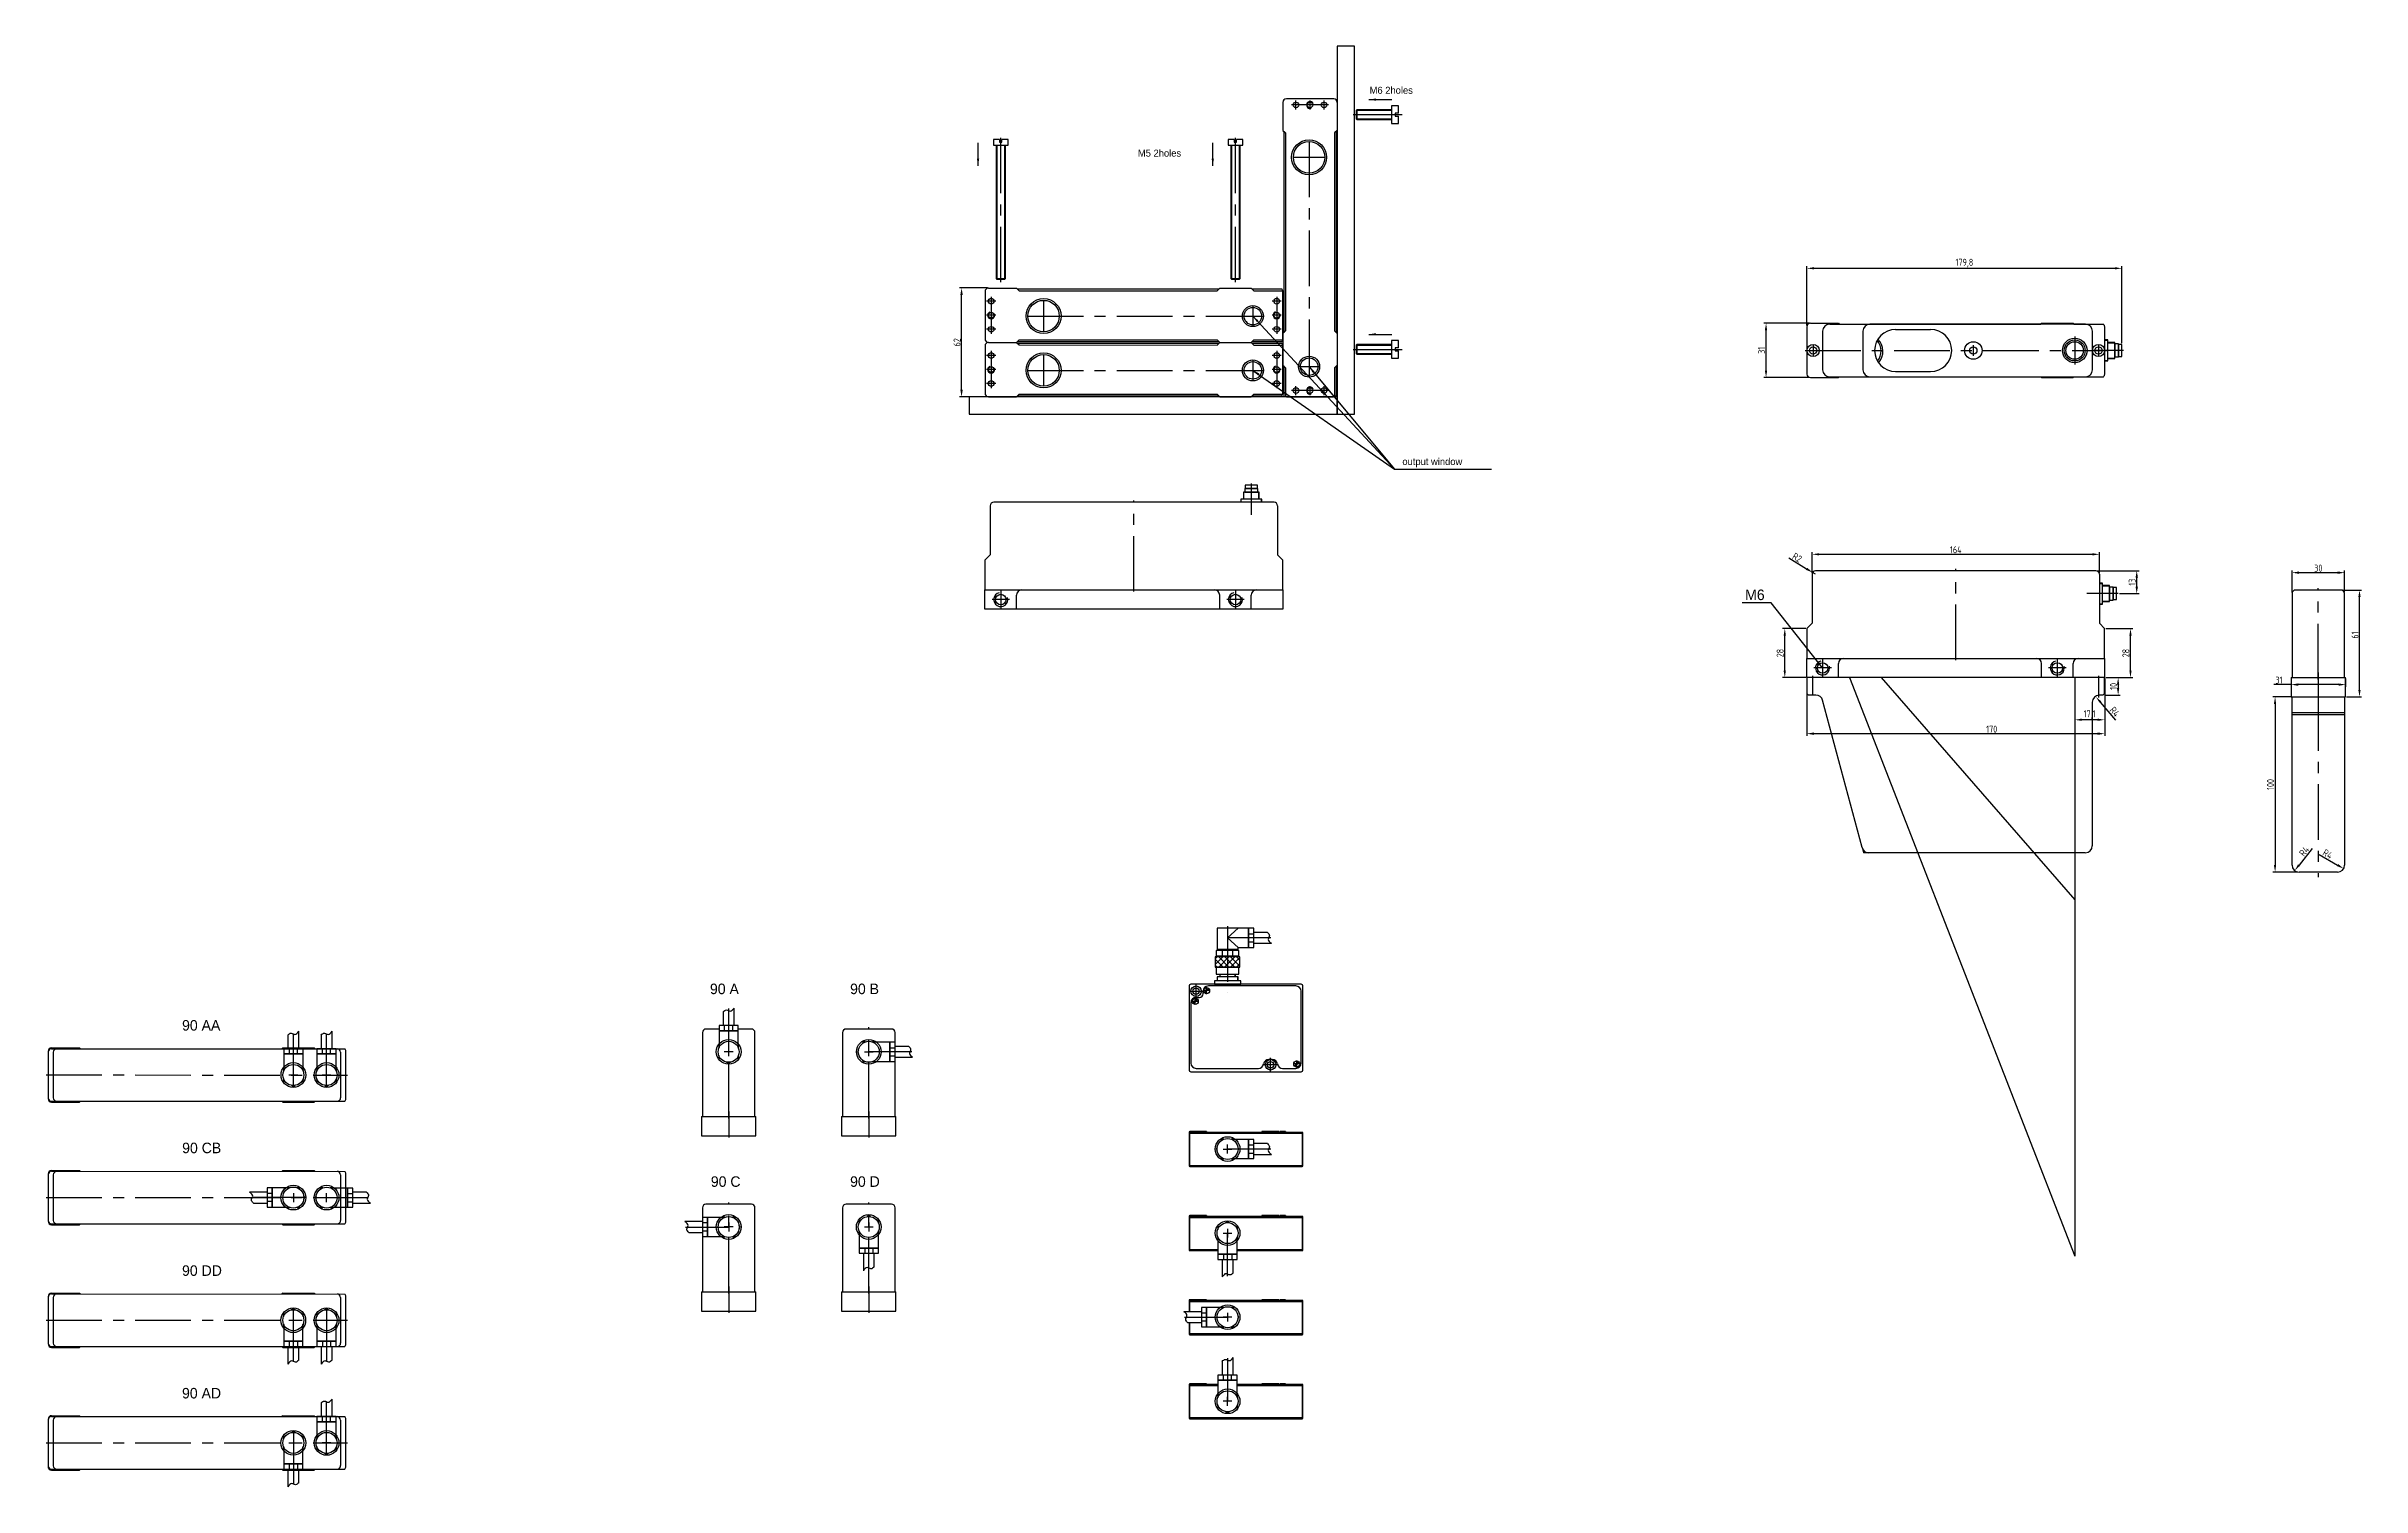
# Model space of a CAD drawing. Header units: millimetres. Extents: x -1175 to 1731, y -317 to 650.
# Drawn here: x -1175 to 147, y -317 to 505 of the extents above; entities that cross this region are included whole.
import ezdxf

# ---------------------------------------------------------------- set-up
doc = ezdxf.new("R2010")
doc.units = ezdxf.units.MM
doc.linetypes.add('CENTER', pattern=[50.8, 31.75, -6.35, 6.35, -6.35])
doc.layers.add('Пластина', color=7, linetype='Continuous')
doc.styles.add('GOSTw', font='gostw.shx')
doc.dimstyles.new('Vad-style', dxfattribs={"dimtxt": 4, "dimasz": 4, "dimexe": 1.25, "dimexo": 0.625, "dimtad": 1, "dimdec": 1, "dimtxsty": 'GOSTw', "dimcen": 2.5, "dimclrd": 1, "dimclre": 1, "dimclrt": 1, "dimazin": 0, "dimtfac": 1, "dimtdec": 1, "dimtmove": 0, "dimatfit": 3, "dimfxl": 1, "dimarcsym": 0})

msp = doc.modelspace()

# ---------------------------------------------------------------- texts
for s, height, p in [('M6 2holes', 4, (-419.83, 477.66)), ('M5 2holes', 4, (-552.12, 441.78)), ('output window', 4, (-401.14, 265.72)), ('90 A', 6, (-796.43, -36.27)), ('90 B', 6, (-716.43, -36.27)), ('90 AA', 6, (-1097.8, -57.08)), ('90 CB', 6, (-1097.75, -127.07)), ('90 C', 6, (-795.93, -146.27)), ('90 D', 6, (-716.43, -146.27)), ('90 DD', 6, (-1097.81, -197.08)), ('90 AD', 6, (-1097.82, -267.06))]:
    msp.add_text(s, height=height).set_placement(p)
at = {"color": 1}
msp.add_text('M6', height=6, dxfattribs=at).set_placement((-205.46, 188.66))

# ---------------------------------------------------------------- blocks, each defined once
blk = doc.blocks.new('A$C6F8D5C32')
at = {"lineweight": 30}
for p, q in [((-3.1, 22.8), (-3.1, 15)), ((-2.3, 12), (-2.3, 15)), ((2.3, 12), (2.3, 15)), ((3.1, 15), (3.1, 25)), ((5.5, 12), (-5.5, 12)), ((-5.5, 12), (-5.5, 2.4)), ((5.5, 2.4), (5.5, 12))]:
    blk.add_line(p, q, dxfattribs=at)
at = {"color": 4, "linetype": 'CENTER'}
for p, q in [((0, -7), (0, 23.5)), ((2.5, 0), (-2.5, 0))]:
    blk.add_line(p, q, dxfattribs=at)
at = {"lineweight": 30}
blk.add_lwpolyline([(5.5, 12), (5.5, 15), (-5.5, 15), (-5.5, 12)], close=True, dxfattribs=at)
for points in [[(-5.5, 3.3), (-5.6, 3.2), (-5.6, 2.1)], [(5.6, 2.1), (5.6, 3.2), (5.5, 3.3)], [(-5.6, -2.1), (-5.6, -3.2), (-4.6, -3.8)], [(-1, -5.9), (0, -6.5), (1, -5.9)], [(4.6, -3.8), (5.6, -3.2), (5.6, -2.1)]]:
    blk.add_lwpolyline(points, dxfattribs=at)
for radius in [7.05, 6]:
    blk.add_circle((0, 0), radius, dxfattribs=at)
at = {"color": 3}
blk.add_open_spline([(-3.1, 22.8), (-2.5, 23.4), (-1.3, 24.5), (1.2, 22.4), (2.4, 24.1), (3.1, 25)], degree=3, knots=[0, 0, 0, 0, 2.134521, 4.399074, 7.237034, 7.237034, 7.237034, 7.237034], dxfattribs=at)
blk = doc.blocks.new('*D40')
at = {"color": 1, "lineweight": -2, "transparency": 16777216}
for p, q in [((-638, 366.8), (-654, 366.8)), ((-652.8, 308.7), (-652.8, 362.8)), ((-638, 304.7), (-654, 304.7))]:
    blk.add_line(p, q, dxfattribs=at)
at = {"color": 1, "transparency": 16777216}
for points in [[(-653.5, 362.8), (-652.1, 362.8), (-652.8, 366.8)], [(-653.5, 308.7), (-652.1, 308.7), (-652.8, 304.7)]]:
    blk.add_solid(points, dxfattribs=at)
at = {"layer": 'Defpoints', "color": 0, "transparency": 16777216}
for p in [(-652.8, 366.8), (-637.4, 366.8), (-637.4, 304.7)]:
    blk.add_point(p, dxfattribs=at)
at = {"color": 1, "transparency": 16777216, "insert": (-655.4, 335.8), "char_height": 4, "attachment_point": 5, "rotation": 90, "style": 'GOSTw'}
blk.add_mtext('62', dxfattribs=at)
blk = doc.blocks.new('Винт_М3')
for p, q in [((-1.5, -9.8), (-1.5, 0)), ((-0.4, 2), (-0.4, 1)), ((-0.4, 1), (0.4, 1)), ((0.4, 1), (0.4, 2)), ((1.5, 0), (1.5, -9.8)), ((1.5, -9.8), (-1.5, -9.8)), ((-1.5, -9.8), (-1.3, -10)), ((1.3, -10), (-1.3, -10)), ((1.3, -10), (1.5, -9.8))]:
    blk.add_line(p, q)
at = {"color": 3}
for p, q in [((-1.25, -10), (-1.25, 0)), ((1.25, 0), (1.25, -10))]:
    blk.add_line(p, q, dxfattribs=at)
at = {"color": 4, "linetype": 'CENTER'}
blk.add_line((0, -11), (0, 3), dxfattribs=at)
blk.add_lwpolyline([(-0.4, 2), (-2.5, 2), (-2.5, 0), (2.5, 0), (2.5, 2), (0.4, 2)])
blk = doc.blocks.new('Винт_М2_V')
at = {"layer": 'Пластина'}
for points in [[(-1.4, 1), (1, -1.4)], [(1.4, -1), (-1, 1.4)]]:
    blk.add_lwpolyline(points, dxfattribs=at)
blk.add_circle((0, 0), 1.75, dxfattribs=at)
blk = doc.blocks.new('*D42')
at = {"color": 1, "lineweight": -2, "transparency": 16777216}
for p, q in [((-167.2, 204), (-167.2, 216)), ((-163.2, 214.8), (-7.2, 214.8)), ((-3.2, 204), (-3.2, 216))]:
    blk.add_line(p, q, dxfattribs=at)
at = {"color": 1, "transparency": 16777216}
for points in [[(-163.2, 215.4), (-163.2, 214.1), (-167.2, 214.8)], [(-7.2, 215.4), (-7.2, 214.1), (-3.2, 214.8)]]:
    blk.add_solid(points, dxfattribs=at)
at = {"layer": 'Defpoints', "color": 0, "transparency": 16777216}
for p in [(-3.2, 214.8), (-167.2, 203.4), (-3.2, 203.4)]:
    blk.add_point(p, dxfattribs=at)
at = {"color": 1, "transparency": 16777216, "insert": (-85.2, 217.4), "char_height": 4, "attachment_point": 5, "style": 'GOSTw'}
blk.add_mtext('164', dxfattribs=at)
blk = doc.blocks.new('*D43')
at = {"color": 1, "lineweight": -2, "transparency": 16777216}
for p, q in [((-180.6, 212.7), (-170.4, 206.5)), ((-165.2, 203.4), (-167, 204.4))]:
    blk.add_line(p, q, dxfattribs=at)
at = {"color": 1, "transparency": 16777216}
blk.add_solid([(-170, 207.1), (-170.7, 205.9), (-167, 204.4)], dxfattribs=at)
at = {"layer": 'Defpoints', "color": 0, "transparency": 16777216}
for p in [(-167, 204.4), (-165.2, 203.4)]:
    blk.add_point(p, dxfattribs=at)
at = {"color": 1, "transparency": 16777216, "insert": (-175.8, 212.9), "char_height": 4, "attachment_point": 5, "rotation": 328.8813, "style": 'GOSTw'}
blk.add_mtext('R2', dxfattribs=at)
blk = doc.blocks.new('*D44')
at = {"color": 1, "lineweight": -2, "transparency": 16777216}
for p, q in [((-168.8, 346.7), (-194.8, 346.7)), ((-193.5, 319.7), (-193.5, 342.7)), ((-168.8, 315.7), (-194.8, 315.7))]:
    blk.add_line(p, q, dxfattribs=at)
at = {"color": 1, "transparency": 16777216}
for points in [[(-194.2, 342.7), (-192.9, 342.7), (-193.5, 346.7)], [(-194.2, 319.7), (-192.9, 319.7), (-193.5, 315.7)]]:
    blk.add_solid(points, dxfattribs=at)
at = {"layer": 'Defpoints', "color": 0, "transparency": 16777216}
for p in [(-193.5, 346.7), (-168.2, 346.7), (-168.2, 315.7)]:
    blk.add_point(p, dxfattribs=at)
at = {"color": 1, "transparency": 16777216, "insert": (-196.1, 331.2), "char_height": 4, "attachment_point": 5, "rotation": 90, "style": 'GOSTw'}
blk.add_mtext('31', dxfattribs=at)
blk = doc.blocks.new('*D45')
at = {"color": 1, "lineweight": -2, "transparency": 16777216}
for p, q in [((-4.6, 205.4), (19.4, 205.4)), ((18.1, 196.4), (18.1, 201.4)), ((8.2, 192.4), (19.4, 192.4))]:
    blk.add_line(p, q, dxfattribs=at)
at = {"color": 1, "transparency": 16777216}
for points in [[(17.4, 201.4), (18.8, 201.4), (18.1, 205.4)], [(17.4, 196.4), (18.8, 196.4), (18.1, 192.4)]]:
    blk.add_solid(points, dxfattribs=at)
at = {"layer": 'Defpoints', "color": 0, "transparency": 16777216}
for p in [(-5.2, 205.4), (18.1, 205.4), (7.6, 192.4)]:
    blk.add_point(p, dxfattribs=at)
at = {"color": 1, "transparency": 16777216, "insert": (15.5, 198.9), "char_height": 4, "attachment_point": 5, "rotation": 90, "style": 'GOSTw'}
blk.add_mtext('13', dxfattribs=at)
blk = doc.blocks.new('*D46')
at = {"color": 1, "lineweight": -2, "transparency": 16777216}
for p, q in [((-170.2, 345.3), (-170.2, 379.3)), ((5.6, 378), (-166.2, 378)), ((9.6, 335.3), (9.6, 379.3))]:
    blk.add_line(p, q, dxfattribs=at)
at = {"color": 1, "transparency": 16777216}
for points in [[(-166.2, 378.7), (-166.2, 377.4), (-170.2, 378)], [(5.6, 378.7), (5.6, 377.4), (9.6, 378)]]:
    blk.add_solid(points, dxfattribs=at)
at = {"layer": 'Defpoints', "color": 0, "transparency": 16777216}
for p in [(-170.2, 378), (-170.2, 344.7), (9.6, 334.6)]:
    blk.add_point(p, dxfattribs=at)
at = {"color": 1, "transparency": 16777216, "insert": (-80.3, 381), "char_height": 4, "attachment_point": 5, "style": 'GOSTw'}
blk.add_mtext('179,8', dxfattribs=at)
blk = doc.blocks.new('*D47')
at = {"color": 1, "lineweight": -2, "transparency": 16777216}
for p, q in [((-17.3, 137.6), (-17.3, 119.1)), ((-0.2, 143.8), (-0.2, 119.1)), ((-4.2, 120.3), (-13.3, 120.3))]:
    blk.add_line(p, q, dxfattribs=at)
at = {"color": 1, "transparency": 16777216}
for points in [[(-13.3, 121), (-13.3, 119.7), (-17.3, 120.3)], [(-4.2, 121), (-4.2, 119.7), (-0.2, 120.3)]]:
    blk.add_solid(points, dxfattribs=at)
at = {"layer": 'Defpoints', "color": 0, "transparency": 16777216}
for p in [(-17.3, 138.3), (-0.2, 144.4), (-17.3, 120.3)]:
    blk.add_point(p, dxfattribs=at)
at = {"color": 1, "transparency": 16777216, "insert": (-8.8, 123.3), "char_height": 4, "attachment_point": 5, "style": 'GOSTw'}
blk.add_mtext('17,1', dxfattribs=at)
blk = doc.blocks.new('*D48')
at = {"color": 1, "lineweight": -2, "transparency": 16777216}
for p, q in [((-170.2, 143.8), (-170.2, 111.2)), ((-0.2, 143.8), (-0.2, 111.2)), ((-4.2, 112.4), (-166.2, 112.4))]:
    blk.add_line(p, q, dxfattribs=at)
at = {"color": 1, "transparency": 16777216}
for points in [[(-166.2, 113.1), (-166.2, 111.7), (-170.2, 112.4)], [(-4.2, 113.1), (-4.2, 111.7), (-0.2, 112.4)]]:
    blk.add_solid(points, dxfattribs=at)
at = {"layer": 'Defpoints', "color": 0, "transparency": 16777216}
for p in [(-170.2, 144.4), (-0.2, 144.4), (-170.2, 112.4)]:
    blk.add_point(p, dxfattribs=at)
at = {"color": 1, "transparency": 16777216, "insert": (-64.7, 115), "char_height": 4, "attachment_point": 5, "style": 'GOSTw'}
blk.add_mtext('170', dxfattribs=at)
blk = doc.blocks.new('*D49')
at = {"color": 1, "lineweight": -2, "transparency": 16777216}
for p, q in [((-170.9, 172.4), (-184.1, 172.4)), ((-182.8, 148.4), (-182.8, 168.4)), ((-170.9, 144.4), (-184.1, 144.4))]:
    blk.add_line(p, q, dxfattribs=at)
at = {"color": 1, "transparency": 16777216}
for points in [[(-183.5, 168.4), (-182.2, 168.4), (-182.8, 172.4)], [(-183.5, 148.4), (-182.2, 148.4), (-182.8, 144.4)]]:
    blk.add_solid(points, dxfattribs=at)
at = {"layer": 'Defpoints', "color": 0, "transparency": 16777216}
for p in [(-182.8, 172.4), (-170.2, 172.4), (-170.2, 144.4)]:
    blk.add_point(p, dxfattribs=at)
at = {"color": 1, "transparency": 16777216, "insert": (-185.5, 158.4), "char_height": 4, "attachment_point": 5, "rotation": 90, "style": 'GOSTw'}
blk.add_mtext('28', dxfattribs=at)
blk = doc.blocks.new('*D50')
at = {"color": 1, "lineweight": -2, "transparency": 16777216}
for p, q in [((0.4, 172.4), (15.8, 172.4)), ((14.5, 148.4), (14.5, 168.4)), ((0.4, 144.4), (15.8, 144.4))]:
    blk.add_line(p, q, dxfattribs=at)
at = {"color": 1, "transparency": 16777216}
for points in [[(13.9, 168.4), (15.2, 168.4), (14.5, 172.4)], [(13.9, 148.4), (15.2, 148.4), (14.5, 144.4)]]:
    blk.add_solid(points, dxfattribs=at)
at = {"layer": 'Defpoints', "color": 0, "transparency": 16777216}
for p in [(-0.2, 172.4), (14.5, 172.4), (-0.2, 144.4)]:
    blk.add_point(p, dxfattribs=at)
at = {"color": 1, "transparency": 16777216, "insert": (11.9, 158.4), "char_height": 4, "attachment_point": 5, "rotation": 90, "style": 'GOSTw'}
blk.add_mtext('28', dxfattribs=at)
blk = doc.blocks.new('*D51')
at = {"color": 1, "lineweight": -2, "transparency": 16777216}
for p, q in [((0, 134.4), (8.7, 134.4)), ((1, 144.4), (8.7, 144.4)), ((7.5, 140.4), (7.5, 138.4))]:
    blk.add_line(p, q, dxfattribs=at)
at = {"color": 1, "transparency": 16777216}
for points in [[(6.8, 140.4), (8.1, 140.4), (7.5, 144.4)], [(6.8, 138.4), (8.1, 138.4), (7.5, 134.4)]]:
    blk.add_solid(points, dxfattribs=at)
at = {"layer": 'Defpoints', "color": 0, "transparency": 16777216}
for p in [(-0.6, 134.4), (0.4, 144.4), (7.5, 134.4)]:
    blk.add_point(p, dxfattribs=at)
at = {"color": 1, "transparency": 16777216, "insert": (4.8, 139.4), "char_height": 4, "attachment_point": 5, "rotation": 90, "style": 'GOSTw'}
blk.add_mtext('10', dxfattribs=at)
blk = doc.blocks.new('*D52')
at = {"color": 1, "lineweight": -2, "transparency": 16777216}
blk.add_line((118.3, 46.9), (110.8, 37.4), dxfattribs=at)
at = {"color": 1, "transparency": 16777216}
blk.add_solid([(110.2, 37.8), (111.3, 37), (108.3, 34.3)], dxfattribs=at)
at = {"layer": 'Defpoints', "color": 0, "transparency": 16777216}
for p in [(108.3, 34.3), (110.8, 37.4)]:
    blk.add_point(p, dxfattribs=at)
at = {"color": 1, "transparency": 16777216, "insert": (113.7, 45.3), "char_height": 4, "attachment_point": 5, "rotation": 51.6681, "style": 'GOSTw'}
blk.add_mtext('R4', dxfattribs=at)
blk = doc.blocks.new('*D53')
at = {"color": 1, "lineweight": -2, "transparency": 16777216}
blk.add_line((122.3, 43.5), (132.8, 37.4), dxfattribs=at)
at = {"color": 1, "transparency": 16777216}
blk.add_solid([(133.1, 38), (132.4, 36.8), (136.2, 35.4)], dxfattribs=at)
at = {"layer": 'Defpoints', "color": 0, "transparency": 16777216}
for p in [(132.8, 37.4), (136.2, 35.4)]:
    blk.add_point(p, dxfattribs=at)
at = {"color": 1, "transparency": 16777216, "insert": (127.1, 43.7), "char_height": 4, "attachment_point": 5, "rotation": 330, "style": 'GOSTw'}
blk.add_mtext('R4', dxfattribs=at)
blk = doc.blocks.new('*D54')
at = {"color": 1, "lineweight": -2, "transparency": 16777216}
blk.add_line((6.1, 120.1), (-2.6, 130.4), dxfattribs=at)
at = {"color": 1, "transparency": 16777216}
blk.add_solid([(-2.1, 130.8), (-3.1, 130), (-5.2, 133.4)], dxfattribs=at)
at = {"layer": 'Defpoints', "color": 0, "transparency": 16777216}
for p in [(-5.2, 133.4), (-2.6, 130.4)]:
    blk.add_point(p, dxfattribs=at)
at = {"color": 1, "transparency": 16777216, "insert": (5.5, 124.9), "char_height": 4, "attachment_point": 5, "rotation": 310.4759, "style": 'GOSTw'}
blk.add_mtext('R4', dxfattribs=at)
blk = doc.blocks.new('*D55')
at = {"color": 1, "lineweight": -2, "transparency": 16777216}
for p, q in [((106.1, 133.4), (95.8, 133.4)), ((97.1, 129.4), (97.1, 37.4)), ((110.1, 33.4), (95.8, 33.4))]:
    blk.add_line(p, q, dxfattribs=at)
at = {"color": 1, "transparency": 16777216}
for points in [[(96.4, 129.4), (97.7, 129.4), (97.1, 133.4)], [(96.4, 37.4), (97.7, 37.4), (97.1, 33.4)]]:
    blk.add_solid(points, dxfattribs=at)
at = {"layer": 'Defpoints', "color": 0, "transparency": 16777216}
for p in [(106.8, 133.4), (97.1, 33.4), (110.8, 33.4)]:
    blk.add_point(p, dxfattribs=at)
at = {"color": 1, "transparency": 16777216, "insert": (94.4, 83.4), "char_height": 4, "attachment_point": 5, "rotation": 90, "style": 'GOSTw'}
blk.add_mtext('100', dxfattribs=at)
blk = doc.blocks.new('*D56')
at = {"color": 1, "lineweight": -2, "transparency": 16777216}
for p, q in [((135.4, 194.4), (146.5, 194.4)), ((145.3, 137.4), (145.3, 190.4)), ((137.9, 133.4), (146.5, 133.4))]:
    blk.add_line(p, q, dxfattribs=at)
at = {"color": 1, "transparency": 16777216}
for points in [[(144.6, 190.4), (145.9, 190.4), (145.3, 194.4)], [(144.6, 137.4), (145.9, 137.4), (145.3, 133.4)]]:
    blk.add_solid(points, dxfattribs=at)
at = {"layer": 'Defpoints', "color": 0, "transparency": 16777216}
for p in [(134.8, 194.4), (145.3, 194.4), (137.3, 133.4)]:
    blk.add_point(p, dxfattribs=at)
at = {"color": 1, "transparency": 16777216, "insert": (142.7, 168.7), "char_height": 4, "attachment_point": 5, "rotation": 90, "style": 'GOSTw'}
blk.add_mtext('61', dxfattribs=at)
blk = doc.blocks.new('*D57')
at = {"color": 1, "lineweight": -2, "transparency": 16777216}
for p, q in [((106.8, 193), (106.8, 205.6)), ((132.8, 204.3), (110.8, 204.3)), ((136.8, 193), (136.8, 205.6))]:
    blk.add_line(p, q, dxfattribs=at)
at = {"color": 1, "transparency": 16777216}
for points in [[(110.8, 205), (110.8, 203.6), (106.8, 204.3)], [(132.8, 205), (132.8, 203.6), (136.8, 204.3)]]:
    blk.add_solid(points, dxfattribs=at)
at = {"layer": 'Defpoints', "color": 0, "transparency": 16777216}
for p in [(106.8, 204.3), (106.8, 192.4), (136.8, 192.4)]:
    blk.add_point(p, dxfattribs=at)
at = {"color": 1, "transparency": 16777216, "insert": (121.8, 206.9), "char_height": 4, "attachment_point": 5, "style": 'GOSTw'}
blk.add_mtext('30', dxfattribs=at)
blk = doc.blocks.new('*D58')
at = {"color": 1, "lineweight": -2, "transparency": 16777216}
for p, q in [((106.3, 140.4), (96.3, 140.4)), ((106.3, 143.8), (106.3, 139.1)), ((133.3, 140.4), (110.3, 140.4)), ((137.3, 143.8), (137.3, 139.1))]:
    blk.add_line(p, q, dxfattribs=at)
at = {"color": 1, "transparency": 16777216}
for points in [[(110.3, 141.1), (110.3, 139.7), (106.3, 140.4)], [(133.3, 141.1), (133.3, 139.7), (137.3, 140.4)]]:
    blk.add_solid(points, dxfattribs=at)
at = {"layer": 'Defpoints', "color": 0, "transparency": 16777216}
for p in [(106.3, 144.4), (106.3, 140.4), (137.3, 144.4)]:
    blk.add_point(p, dxfattribs=at)
at = {"color": 1, "transparency": 16777216, "insert": (99.3, 143), "char_height": 4, "attachment_point": 5, "style": 'GOSTw'}
blk.add_mtext('31', dxfattribs=at)

# ---------------------------------------------------------------- dimensions: what is measured, and where the dimension line sits
for base, p1, p2, picture, middle in [((-170.22, 378.02), (9.61, 334.63), (-170.22, 344.68), '*D46', (-80.3, 381.03)), ((-3.24, 214.76), (-167.24, 203.4), (-3.24, 203.4), '*D42', (-85.24, 217.38)), ((106.77, 204.3), (136.77, 192.4), (106.77, 192.4), '*D57', (121.77, 206.93)), ((-17.32, 120.32), (-0.24, 144.4), (-17.32, 138.27), '*D47', (-8.78, 123.32))]:
    dim = msp.add_linear_dim(base=base, p1=p1, p2=p2, dimstyle='Vad-style')
    dim.commit()
    dim.dimension.update_dxf_attribs({"geometry": picture, "text_midpoint": middle})
for base, p1, p2, picture, middle in [((-652.79, 366.76), (-637.4, 304.75), (-637.39, 366.76), '*D40', (-655.41, 335.75)), ((-193.52, 346.68), (-168.22, 315.67), (-168.22, 346.68), '*D44', (-196.14, 331.18)), ((18.1, 205.4), (7.57, 192.4), (-5.24, 205.4), '*D45', (15.48, 198.9)), ((-182.83, 172.4), (-170.24, 144.4), (-170.24, 172.4), '*D49', (-185.46, 158.4)), ((14.54, 172.4), (-0.24, 144.4), (-0.24, 172.4), '*D50', (11.92, 158.4)), ((7.47, 134.4), (0.38, 144.4), (-0.62, 134.4), '*D51', (4.85, 139.4)), ((97.06, 33.4), (106.77, 133.4), (110.77, 33.4), '*D55', (94.43, 83.4))]:
    dim = msp.add_linear_dim(base=base, p1=p1, p2=p2, angle=90, dimstyle='Vad-style')
    dim.commit()
    dim.dimension.update_dxf_attribs({"geometry": picture, "text_midpoint": middle})
dim = msp.add_radius_dim(center=(-165.24, 203.4), mpoint=(-166.95, 204.44), dimstyle='Vad-style')
dim.commit()
dim.dimension.update_dxf_attribs({"geometry": '*D43', "text_midpoint": (-175.83, 212.86)})
dim = msp.add_linear_dim(base=(145.28, 194.4), p1=(137.27, 133.4), p2=(134.77, 194.4), angle=90, dimstyle='Vad-style')
dim.commit()
dim.dimension.update_dxf_attribs({"geometry": '*D56', "text_midpoint": (145.28, 168.69), "dimtype": 160})
for base, p1, p2, picture, middle in [((106.27, 140.39), (137.27, 144.4), (106.27, 144.4), '*D58', (99.26, 140.39)), ((-170.24, 112.41), (-0.24, 144.4), (-170.24, 144.4), '*D48', (-64.74, 112.41))]:
    dim = msp.add_linear_dim(base=base, p1=p1, p2=p2, dimstyle='Vad-style')
    dim.commit()
    dim.dimension.update_dxf_attribs({"geometry": picture, "text_midpoint": middle, "dimtype": 160})
for center, mpoint, picture, middle in [((-2.63, 130.4), (-5.23, 133.45), '*D54', (3.5, 123.22)), ((110.77, 37.4), (108.29, 34.27), '*D52', (115.76, 43.72)), ((132.77, 37.4), (136.23, 35.4), '*D53', (125.79, 41.43))]:
    dim = msp.add_radius_dim(center=center, mpoint=mpoint, dimstyle='Vad-style', override={"dimtmove": 1})
    dim.commit()
    dim.dimension.update_dxf_attribs({"geometry": picture, "text_midpoint": middle, "dimtype": 164})

# ---------------------------------------------------------------- hatches: boundary and pattern name
h = msp.add_hatch()
h.set_pattern_fill('ANSI37', color=256, scale=0.75, style=0)
h.set_pattern_definition([(45, (2074.8375, -612.2766), (-1.683798, 1.683798), []), (135, (2074.8375, -612.2766), (-1.683798, -1.683798), [])])
h.paths.add_polyline_path([(-493.86, -15.02), (-500.92, -15.02), (-500.91, -20.82), (-493.86, -20.82)])
h.paths.add_polyline_path([(-500.91, -20.82), (-500.92, -15.02), (-507.96, -15.02), (-507.96, -20.82)])

# ---------------------------------------------------------------- linework, layer by layer
at = {"color": 0}
for p, q in [((-469.37, 472.77), (-469.37, 456.79)), ((-440.36, 474.77), (-467.37, 474.77)), ((-438.36, 472.77), (-438.36, 456.79)), ((-468.87, 456.29), (-468.87, 341.29)), ((-467.87, 455.29), (-467.87, 342.29)), ((-439.86, 455.29), (-439.88, 342.29)), ((-438.86, 456.29), (-438.88, 341.29)), ((-639.39, 364.76), (-639.39, 337.74)), ((-637.39, 366.76), (-621.41, 366.75)), ((-620.91, 366.25), (-505.91, 366.24)), ((-619.91, 365.25), (-506.91, 365.24)), ((-505.41, 366.74), (-487.41, 366.74)), ((-486.91, 366.24), (-470.05, 366.23)), ((-485.91, 365.24), (-469.43, 365.23)), ((-469.37, 337.74), (-469.37, 364.65)), ((-170.22, 344.68), (-170.22, 317.67)), ((-168.22, 346.68), (-152.24, 346.68)), ((-157.2, 346.13), (-36.74, 346.17)), ((-36.24, 346.67), (-18.24, 346.66)), ((-17.74, 346.16), (-0.88, 346.16)), ((-0.2, 317.67), (-0.2, 344.58)), ((-639.39, 333.76), (-639.4, 306.75)), ((-637.39, 335.76), (-621.41, 335.76)), ((-637.39, 335.74), (-621.41, 335.74)), ((-620.91, 336.24), (-505.91, 336.24)), ((-620.91, 335.26), (-505.91, 335.24)), ((-619.91, 337.24), (-506.91, 337.24)), ((-619.91, 334.26), (-506.91, 334.24)), ((-505.41, 335.74), (-487.41, 335.74)), ((-505.41, 335.74), (-487.41, 335.74)), ((-486.91, 336.24), (-470.05, 336.24)), ((-486.91, 335.24), (-470.05, 335.24)), ((-485.91, 337.24), (-469.43, 337.24)), ((-485.91, 334.24), (-469.44, 334.24)), ((-469.38, 306.75), (-469.38, 333.66)), ((-469.37, 340.79), (-469.37, 322.79)), ((-438.38, 340.79), (-438.38, 322.79)), ((-468.87, 322.29), (-468.87, 305.43)), ((-467.87, 321.29), (-467.87, 304.81)), ((-439.88, 321.29), (-439.88, 304.81)), ((-438.88, 322.29), (-438.88, 305.42)), ((-637.4, 304.75), (-621.42, 304.75)), ((-620.92, 305.25), (-505.92, 305.25)), ((-619.92, 306.25), (-506.92, 306.25)), ((-505.42, 304.75), (-487.42, 304.75)), ((-486.92, 305.25), (-470.05, 305.25)), ((-485.92, 306.25), (-469.44, 306.25)), ((-467.37, 304.75), (-440.46, 304.75)), ((-168.22, 315.67), (-152.24, 315.67)), ((-157.2, 316.13), (-36.74, 316.17)), ((-36.24, 315.67), (-18.24, 315.67)), ((-17.74, 316.17), (-0.88, 316.17)), ((-639.42, 183.48), (-639.42, 194.48)), ((-639.42, 194.48), (-469.42, 194.48)), ((-621.42, 183.48), (-621.42, 191.48)), ((-505.42, 183.48), (-505.42, 191.48)), ((-487.42, 183.48), (-487.42, 191.48)), ((-469.42, 194.48), (-469.42, 183.48)), ((-469.42, 183.48), (-639.42, 183.48)), ((-170.24, 144.4), (-170.24, 155.4)), ((-170.24, 155.4), (-0.24, 155.4)), ((-152.24, 144.4), (-152.24, 152.4)), ((-36.24, 144.4), (-36.24, 152.4)), ((-18.24, 144.4), (-18.24, 152.4)), ((-0.24, 155.4), (-0.24, 144.4)), ((-0.24, 144.4), (-170.24, 144.4)), ((-0.24, 144.4), (-170.24, 144.4)), ((-165.07, 134.4), (-169.24, 134.4)), ((-1.24, 134.4), (-3.26, 134.4)), ((-11.26, 44.4), (-134.82, 44.4))]:
    msp.add_line(p, q, dxfattribs=at)
at = {"color": 4}
for p, q in [((-443.27, 471.28), (-464.47, 471.28)), ((-461.87, 468.68), (-461.87, 473.88)), ((-453.87, 468.68), (-453.87, 473.88)), ((-445.87, 468.68), (-445.87, 473.88)), ((-633.3, 359.24), (-638.5, 359.24)), ((-635.9, 361.84), (-635.9, 340.64)), ((-470.27, 359.24), (-475.47, 359.24)), ((-472.87, 361.84), (-472.87, 340.64)), ((-633.3, 351.24), (-638.5, 351.24)), ((-470.27, 351.24), (-475.47, 351.24)), ((-633.3, 343.24), (-638.5, 343.24)), ((-635.9, 330.85), (-635.9, 309.65)), ((-470.27, 343.24), (-475.47, 343.24)), ((-472.88, 330.85), (-472.88, 309.65)), ((-633.3, 328.25), (-638.5, 328.25)), ((-633.3, 320.25), (-638.5, 320.25)), ((-470.28, 328.25), (-475.48, 328.25)), ((-470.28, 320.25), (-475.48, 320.25)), ((-633.3, 312.25), (-638.5, 312.25)), ((-470.28, 312.25), (-475.48, 312.25)), ((-443.27, 308.25), (-464.47, 308.25)), ((-461.87, 305.65), (-461.87, 310.85)), ((-453.87, 305.65), (-453.87, 310.85)), ((-445.87, 305.65), (-445.87, 310.85))]:
    msp.add_line(p, q, dxfattribs=at)
for p, q in [((-631.08, 451.62), (-631.08, 449.95)), ((-631.08, 449.95), (-629.75, 449.95)), ((-629.75, 449.95), (-629.75, 451.62)), ((-497.08, 451.61), (-497.08, 449.95)), ((-497.08, 449.95), (-495.75, 449.95)), ((-495.75, 449.95), (-495.75, 451.61)), ((-469.37, 456.79), (-467.87, 455.29)), ((-438.36, 456.79), (-439.86, 455.29)), ((-632.91, 371.95), (-632.91, 448.28)), ((-627.91, 448.28), (-627.91, 371.95)), ((-498.91, 371.95), (-498.91, 448.28)), ((-493.91, 448.28), (-493.91, 371.95)), ((-627.91, 371.95), (-632.91, 371.95)), ((-632.91, 371.95), (-632.58, 371.62)), ((-628.25, 371.62), (-632.58, 371.62)), ((-628.25, 371.62), (-627.91, 371.95)), ((-493.91, 371.95), (-498.91, 371.95)), ((-498.91, 371.95), (-498.58, 371.61)), ((-494.25, 371.61), (-498.58, 371.61)), ((-494.25, 371.61), (-493.91, 371.95)), ((-621.41, 366.75), (-619.91, 365.25)), ((-505.41, 366.74), (-506.91, 365.24)), ((-487.41, 366.74), (-485.91, 365.24)), ((-152.24, 346.68), (-151.69, 346.13)), ((-11.2, 346.13), (-134.2, 346.13)), ((-36.24, 346.67), (-36.78, 346.13)), ((-18.24, 346.66), (-17.7, 346.13)), ((-621.41, 335.74), (-619.91, 337.24)), ((-621.41, 335.76), (-619.91, 334.26)), ((-505.41, 335.74), (-506.91, 337.24)), ((-505.41, 335.74), (-506.91, 334.24)), ((-487.41, 335.74), (-485.91, 337.24)), ((-487.41, 335.74), (-485.91, 334.24)), ((-469.37, 340.79), (-467.87, 342.29)), ((-438.38, 340.79), (-439.88, 342.29)), ((-161.2, 342.13), (-161.2, 320.13)), ((-138.2, 342.13), (-138.2, 320.13)), ((-119.55, 343.13), (-99.55, 343.13)), ((-7.2, 320.13), (-7.2, 342.13)), ((-7.2, 331.13), (-0.2, 331.13)), ((1.61, 337.13), (-0.2, 337.13)), ((1.61, 325.13), (1.61, 337.13)), ((5.61, 335.63), (1.61, 335.63)), ((5.61, 326.63), (5.61, 335.63)), ((-469.37, 322.79), (-467.87, 321.29)), ((-438.38, 322.79), (-439.88, 321.29)), ((-119.55, 319.13), (-99.55, 319.13)), ((-0.2, 325.13), (1.61, 325.13)), ((1.61, 326.63), (5.61, 326.63)), ((-621.42, 304.75), (-619.92, 306.25)), ((-505.42, 304.75), (-506.92, 306.25)), ((-487.42, 304.75), (-485.92, 306.25)), ((-152.24, 315.67), (-151.78, 316.13)), ((-134.2, 316.13), (-11.2, 316.13)), ((-36.24, 315.67), (-36.7, 316.13)), ((-18.24, 315.67), (-17.79, 316.13)), ((-636.42, 242.48), (-636.42, 214.48)), ((-474.42, 244.48), (-634.42, 244.48)), ((-481.42, 246.29), (-493.42, 246.29)), ((-493.42, 246.29), (-493.42, 244.48)), ((-482.92, 250.29), (-491.92, 250.29)), ((-491.92, 250.29), (-491.92, 246.29)), ((-482.92, 246.29), (-482.92, 250.29)), ((-481.42, 244.48), (-481.42, 246.29)), ((-472.42, 242.48), (-472.42, 214.48)), ((-639.42, 211.48), (-636.42, 214.48)), ((-469.42, 211.48), (-472.42, 214.48)), ((-639.42, 211.48), (-639.42, 194.48)), ((-469.42, 194.48), (-469.42, 211.48)), ((-167.24, 203.4), (-167.24, 175.4)), ((-5.24, 205.4), (-165.24, 205.4)), ((-3.24, 203.4), (-3.24, 175.4)), ((-1.43, 198.4), (-3.24, 198.4)), ((-1.43, 186.4), (-1.43, 198.4)), ((-639.42, 194.48), (-469.42, 194.48)), ((-3.24, 186.4), (-1.43, 186.4)), ((2.57, 196.9), (-1.43, 196.9)), ((-1.43, 187.9), (2.57, 187.9)), ((2.57, 187.9), (2.57, 196.9)), ((106.77, 192.4), (106.77, 144.4)), ((134.77, 194.4), (108.77, 194.4)), ((136.77, 144.4), (136.77, 192.4)), ((-170.24, 172.4), (-167.24, 175.4)), ((-170.24, 172.4), (-170.24, 155.4)), ((-0.24, 172.4), (-3.24, 175.4)), ((-0.24, 155.4), (-0.24, 172.4)), ((-170.24, 155.4), (-0.24, 155.4)), ((-170.24, 144.4), (-170.24, 135.4)), ((-169.24, 134.4), (-170.24, 135.4)), ((-1.24, 134.4), (-0.24, 135.4)), ((-0.24, 135.4), (-0.24, 144.4)), ((106.27, 144.4), (137.27, 144.4)), ((106.27, 144.4), (106.27, 133.4)), ((106.27, 133.4), (137.27, 133.4)), ((106.77, 144.4), (136.77, 144.4)), ((106.77, 133.4), (136.77, 133.4)), ((106.77, 37.4), (106.77, 133.4)), ((136.77, 133.4), (136.77, 37.4)), ((137.27, 133.4), (137.27, 144.4)), ((-138.68, 47.37), (-161.2, 131.44)), ((-7.26, 130.4), (-7.26, 48.4)), ((106.77, 124.4), (136.77, 124.4)), ((106.77, 123.4), (136.77, 123.4)), ((132.77, 33.4), (110.77, 33.4)), ((-494.91, 1.38), (-500.91, -4.12)), ((-488.91, 1.38), (-494.91, 1.38)), ((-488.91, -9.62), (-488.91, 1.38)), ((-506.31, -10.62), (-506.31, -11.32)), ((-503.8, -14.32), (-503.8, -11.32)), ((-500.91, -4.12), (-494.91, -9.62)), ((-498.01, -14.32), (-498.01, -11.32)), ((-495.51, -10.62), (-495.51, -11.32)), ((-494.91, -9.62), (-488.91, -9.62)), ((-488.91, -1.8), (-485.91, -1.8)), ((-488.91, -6.45), (-485.91, -6.45)), ((-478.09, -1.02), (-485.91, -1.02)), ((-485.91, -7.22), (-475.91, -7.22)), ((-494.91, -26.32), (-506.91, -26.32)), ((-506.91, -26.32), (-506.91, -28.62)), ((-506.6, -15.02), (-506.6, -14.32)), ((-505.41, -24.82), (-505.41, -26.32)), ((-496.41, -26.32), (-496.41, -24.82)), ((-495.21, -15.02), (-495.21, -14.32)), ((-494.91, -28.62), (-494.91, -26.32)), ((-522.91, -31.62), (-522.91, -79.62)), ((-458.91, -30.62), (-521.91, -30.62)), ((-518.91, -38.11), (-516.91, -38.11)), ((-514.91, -36.11), (-514.91, -34.62)), ((-461.91, -31.62), (-511.91, -31.62)), ((-505.91, -30.62), (-495.91, -30.62)), ((-458.91, -75.64), (-458.91, -34.62)), ((-457.91, -79.62), (-457.91, -31.62)), ((-521.91, -41.11), (-521.91, -75.64)), ((-518.91, -78.64), (-483.34, -78.64)), ((-475.4, -73.62), (-477.43, -73.62)), ((-473.41, -76.62), (-473.41, -76.64)), ((-469.48, -78.64), (-461.91, -78.64)), ((-521.91, -80.62), (-458.91, -80.62)), ((-488.91, -119.18), (-498.51, -119.18)), ((-498.51, -130.18), (-488.91, -130.18)), ((-488.91, -130.18), (-488.91, -119.18)), ((-488.91, -122.35), (-485.91, -122.35)), ((-488.91, -127), (-485.91, -127)), ((-478.09, -121.58), (-485.91, -121.58)), ((-485.91, -127.78), (-475.91, -127.78)), ((-506.41, -175.07), (-506.41, -184.68)), ((-506.41, -184.68), (-495.41, -184.68)), ((-503.23, -184.68), (-503.23, -187.68)), ((-498.58, -184.68), (-498.58, -187.68)), ((-495.41, -184.68), (-495.41, -175.07)), ((-504.01, -187.68), (-504.01, -197.68)), ((-497.81, -195.49), (-497.81, -187.68)), ((-515.91, -217.58), (-525.91, -217.58)), ((-523.72, -223.78), (-515.91, -223.78)), ((-512.91, -218.35), (-515.91, -218.35)), ((-512.91, -223), (-515.91, -223)), ((-503.3, -215.18), (-512.91, -215.18)), ((-512.91, -215.18), (-512.91, -226.18)), ((-512.91, -226.18), (-503.3, -226.18)), ((-504.02, -245.88), (-504.02, -253.69)), ((-497.82, -253.69), (-497.82, -243.69)), ((-495.42, -256.69), (-506.42, -256.69)), ((-506.42, -256.69), (-506.42, -266.29)), ((-503.24, -256.69), (-503.24, -253.69)), ((-498.6, -256.69), (-498.6, -253.69)), ((-495.42, -266.29), (-495.42, -256.69))]:
    msp.add_line(p, q)
at = {"color": 4, "linetype": 'CENTER'}
for p, q in [((-630.41, 370.05), (-630.41, 453.28)), ((-496.41, 370.05), (-496.41, 453.28)), ((-454.37, 450.37), (-454.37, 326.87)), ((-445.37, 441.37), (-463.37, 441.37)), ((-605.99, 359.75), (-605.99, 341.75)), ((-614.99, 350.75), (-491.49, 350.74)), ((-492.49, 350.74), (-480.49, 350.74)), ((-486.49, 356.74), (-486.49, 344.74)), ((-171.2, 331.13), (0.8, 331.13)), ((-166.68, 334.23), (-166.68, 328.03)), ((-75.21, 334.23), (-75.21, 328.03)), ((-17.28, 339.13), (-17.28, 323.13)), ((10.61, 331.13), (-7.39, 331.13)), ((-3.72, 334.23), (-3.72, 328.03)), ((-614.99, 319.75), (-491.49, 319.75)), ((-605.99, 328.75), (-605.99, 310.75)), ((-492.49, 319.75), (-480.49, 319.75)), ((-486.49, 325.75), (-486.49, 313.75)), ((-448.37, 321.87), (-460.37, 321.87)), ((-454.37, 327.87), (-454.37, 315.87)), ((-487.42, 255.29), (-487.42, 237.29)), ((-554.42, 193.48), (-554.42, 245.48)), ((-85.24, 154.4), (-85.24, 206.4)), ((-625.41, 188.98), (-635.41, 188.98)), ((-630.41, 193.98), (-630.41, 183.98)), ((-491.41, 188.98), (-501.41, 188.98)), ((-496.41, 193.98), (-496.41, 183.98)), ((7.57, 192.4), (-10.43, 192.4)), ((121.77, 143.4), (121.77, 195.4)), ((-166.73, 134.4), (-166.73, 145.4)), ((-156.24, 149.9), (-166.24, 149.9)), ((-161.24, 154.9), (-161.24, 144.9)), ((-22.24, 149.9), (-32.24, 149.9)), ((-27.24, 154.9), (-27.24, 144.9)), ((-3.76, 145.4), (-3.76, 133.14)), ((121.77, 147.4), (121.77, 132.4)), ((121.77, 134.4), (121.77, 30.4)), ((-500.93, 2.59), (-500.91, -35.62)), ((-476.28, -4.12), (-500.91, -4.12)), ((-522.91, -34.61), (-514.91, -34.61)), ((-519.41, -42.11), (-519.41, -38.11)), ((-518.91, -38.61), (-518.91, -30.61)), ((-510.91, -34.21), (-514.91, -34.21)), ((-512.91, -36.21), (-512.91, -32.21)), ((-785.77, -44.56), (-785.77, -69.19)), ((-517.41, -40.41), (-521.41, -40.41)), ((-785.75, -107.19), (-785.75, -55.19)), ((-705.75, -107.19), (-705.75, -55.19)), ((-783.25, -69.19), (-788.25, -69.19)), ((-785.75, -71.69), (-785.75, -66.69)), ((-708.25, -69.19), (-703.25, -69.19)), ((-705.75, -71.69), (-705.75, -66.69)), ((-681.12, -69.18), (-705.75, -69.18)), ((-472.41, -76.62), (-480.41, -76.62)), ((-474.41, -76.62), (-480.41, -76.62)), ((-476.41, -80.62), (-476.41, -72.62)), ((-459.41, -76.14), (-463.41, -76.14)), ((-461.41, -78.14), (-461.41, -74.14)), ((-1175.3, -82.43), (-1003.28, -82.44)), ((-785.75, -103.19), (-785.75, -118.19)), ((-705.75, -103.19), (-705.75, -118.19)), ((-503.41, -124.69), (-498.41, -124.69)), ((-500.91, -127.19), (-500.91, -122.19)), ((-476.28, -124.68), (-500.91, -124.68)), ((-1175.3, -152.43), (-1003.28, -152.44)), ((-785.75, -207.19), (-785.75, -155.19)), ((-705.75, -207.19), (-705.75, -155.19)), ((-810.38, -169.21), (-785.75, -169.21)), ((-783.25, -169.19), (-788.25, -169.19)), ((-785.75, -166.69), (-785.75, -171.69)), ((-708.28, -169.19), (-703.28, -169.19)), ((-705.78, -166.69), (-705.78, -171.69)), ((-500.92, -170.18), (-500.92, -175.18)), ((-503.42, -172.68), (-498.42, -172.68)), ((-500.91, -197.31), (-500.91, -172.68)), ((-785.75, -203.19), (-785.75, -218.19)), ((-705.75, -203.19), (-705.75, -218.19)), ((-1175.3, -222.43), (-1003.28, -222.44)), ((-525.54, -220.68), (-500.91, -220.68)), ((-498.41, -220.66), (-503.41, -220.66)), ((-500.91, -218.16), (-500.91, -223.16)), ((-500.92, -244.06), (-500.92, -268.69)), ((-498.41, -268.69), (-503.41, -268.69)), ((-500.91, -271.19), (-500.91, -266.19)), ((-1175.3, -292.43), (-1003.28, -292.44))]:
    msp.add_line(p, q, dxfattribs=at)
at = {"color": 3}
for p, q in [((-632.5, 371.62), (-632.5, 448.28)), ((-628.33, 448.28), (-628.33, 371.62)), ((-498.5, 371.61), (-498.5, 448.28)), ((-494.33, 448.28), (-494.33, 371.61)), ((-0.2, 336.93), (1.61, 336.93)), ((1.61, 335.43), (5.61, 335.43)), ((-0.2, 325.33), (1.61, 325.33)), ((1.61, 326.83), (5.61, 326.83)), ((-493.22, 244.48), (-493.22, 246.29)), ((-491.72, 246.29), (-491.72, 250.29)), ((-483.12, 246.29), (-483.12, 250.29)), ((-481.62, 244.48), (-481.62, 246.29)), ((-3.24, 198.2), (-1.43, 198.2)), ((-3.24, 186.6), (-1.43, 186.6)), ((-1.43, 196.7), (2.57, 196.7)), ((-1.43, 188.1), (2.57, 188.1)), ((-138.68, 47.37), (-137.88, 44.4)), ((-134.82, 44.4), (-137.88, 44.4)), ((-506.71, -28.62), (-506.71, -26.32)), ((-505.21, -26.32), (-505.21, -24.82)), ((-496.61, -26.32), (-496.61, -24.82)), ((-495.11, -28.62), (-495.11, -26.32))]:
    msp.add_line(p, q, dxfattribs=at)
at = {"color": 1}
for p, q in [((-145.82, 144.4), (-17.32, -185.86)), ((-127.82, 144.4), (-17.32, 17.5)), ((-17.32, 144.4), (-17.32, -185.86))]:
    msp.add_line(p, q, dxfattribs=at)
at = {"lineweight": 30}
for p, q in [((-788.87, -46.38), (-788.87, -54.19)), ((-782.67, -54.19), (-782.67, -44.19)), ((-800.75, -58.19), (-800.75, -106.19)), ((-791.27, -56.19), (-798.75, -56.19)), ((-780.27, -57.19), (-791.27, -57.19)), ((-791.27, -57.19), (-791.27, -66.79)), ((-788.09, -57.19), (-788.09, -54.19)), ((-783.44, -57.19), (-783.44, -54.19)), ((-772.75, -56.19), (-780.27, -56.19)), ((-780.27, -66.79), (-780.27, -57.19)), ((-770.75, -106.19), (-770.75, -58.19)), ((-720.75, -58.19), (-720.75, -106.19)), ((-692.75, -56.19), (-718.75, -56.19)), ((-693.75, -63.68), (-703.35, -63.68)), ((-693.75, -74.68), (-693.75, -63.68)), ((-690.75, -106.19), (-690.75, -58.19)), ((-682.94, -66.08), (-690.75, -66.08)), ((-1174.3, -68.92), (-1174.3, -95.94)), ((-1172.3, -66.92), (-1156.32, -66.93)), ((-1172.3, -67.42), (-1004.95, -67.45)), ((-1171.3, -69.42), (-1171.3, -95.44)), ((-1156.32, -66.93), (-1155.82, -67.43)), ((-1040.32, -66.94), (-1040.82, -67.44)), ((-1040.32, -66.94), (-1022.32, -66.94)), ((-1022.32, -66.94), (-1021.82, -67.44)), ((-1007.3, -69.44), (-1007.28, -95.41)), ((-1004.28, -95.94), (-1004.28, -68.95)), ((-703.35, -74.68), (-693.75, -74.68)), ((-693.75, -66.85), (-690.75, -66.85)), ((-693.75, -71.5), (-690.75, -71.5)), ((-690.75, -72.28), (-680.75, -72.28)), ((-1172.3, -97.44), (-1004.93, -97.41)), ((-1172.3, -97.94), (-1156.32, -97.94)), ((-1156.32, -97.94), (-1155.82, -97.43)), ((-1040.32, -97.94), (-1040.84, -97.42)), ((-1040.32, -97.94), (-1022.32, -97.94)), ((-1022.32, -97.94), (-1021.8, -97.42)), ((-801.25, -106.19), (-770.25, -106.19)), ((-801.25, -106.19), (-801.25, -117.19)), ((-801.25, -117.19), (-770.25, -117.19)), ((-800.75, -106.19), (-770.75, -106.19)), ((-800.75, -117.19), (-770.75, -117.19)), ((-770.25, -117.19), (-770.25, -106.19)), ((-721.25, -106.19), (-690.25, -106.19)), ((-721.25, -106.19), (-721.25, -117.19)), ((-721.25, -117.19), (-690.25, -117.19)), ((-720.75, -106.19), (-690.75, -106.19)), ((-720.75, -117.19), (-690.75, -117.19)), ((-690.25, -117.19), (-690.25, -106.19)), ((-522.91, -115.19), (-522.91, -134.19)), ((-522.75, -115.19), (-522.91, -115.19)), ((-471.41, -115.19), (-522.75, -115.19)), ((-512.91, -114.69), (-522.41, -114.69)), ((-522.41, -115.69), (-458.41, -115.69)), ((-522.41, -134.19), (-522.41, -115.69)), ((-512.91, -114.69), (-512.91, -115.19)), ((-476.41, -114.69), (-481.41, -114.69)), ((-481.41, -114.69), (-481.41, -115.19)), ((-479.41, -114.69), (-473.41, -114.69)), ((-471.41, -114.69), (-476.41, -114.69)), ((-471.41, -115.19), (-471.41, -114.69)), ((-458.07, -115.19), (-471.41, -115.19)), ((-470.91, -114.69), (-470.91, -115.19)), ((-467.91, -114.69), (-470.91, -114.69)), ((-467.91, -114.69), (-467.91, -115.19)), ((-458.41, -115.69), (-458.41, -134.19)), ((-457.91, -115.19), (-458.07, -115.19)), ((-457.91, -134.19), (-457.91, -115.19)), ((-1174.3, -138.92), (-1174.3, -165.94)), ((-1172.3, -136.92), (-1156.32, -136.93)), ((-1172.3, -137.42), (-1004.95, -137.45)), ((-1171.3, -139.42), (-1171.3, -165.44)), ((-1156.32, -136.93), (-1155.82, -137.43)), ((-1040.32, -136.94), (-1040.82, -137.44)), ((-1040.32, -136.94), (-1022.32, -136.94)), ((-1022.32, -136.94), (-1021.82, -137.44)), ((-1007.3, -139.44), (-1007.28, -165.41)), ((-1004.28, -165.94), (-1004.28, -138.95)), ((-522.91, -134.19), (-522.41, -134.19)), ((-458.41, -134.19), (-522.41, -134.19)), ((-522.41, -134.19), (-522.41, -134.69)), ((-522.41, -134.69), (-458.41, -134.69)), ((-458.41, -134.19), (-457.91, -134.19)), ((-458.41, -134.19), (-458.41, -134.69)), ((-800.75, -158.19), (-800.75, -206.19)), ((-772.75, -156.19), (-798.75, -156.19)), ((-770.75, -206.19), (-770.75, -158.19)), ((-720.75, -158.19), (-720.75, -206.19)), ((-692.75, -156.19), (-718.75, -156.19)), ((-690.75, -206.19), (-690.75, -158.19)), ((-1172.3, -167.44), (-1004.93, -167.41)), ((-1172.3, -167.94), (-1156.32, -167.94)), ((-1156.32, -167.94), (-1155.82, -167.43)), ((-1040.32, -167.94), (-1040.84, -167.42)), ((-1040.32, -167.94), (-1022.32, -167.94)), ((-1022.32, -167.94), (-1021.8, -167.42)), ((-800.75, -166.11), (-810.75, -166.11)), ((-797.75, -166.88), (-800.75, -166.88)), ((-797.75, -171.53), (-800.75, -171.53)), ((-788.15, -163.71), (-797.75, -163.71)), ((-797.75, -163.71), (-797.75, -174.71)), ((-711.27, -171.59), (-711.27, -181.19)), ((-700.27, -181.19), (-700.27, -171.59)), ((-522.91, -163.19), (-522.91, -182.19)), ((-522.75, -163.19), (-522.91, -163.19)), ((-471.41, -163.19), (-522.75, -163.19)), ((-512.91, -162.69), (-522.41, -162.69)), ((-522.41, -163.69), (-458.41, -163.69)), ((-522.41, -182.19), (-522.41, -163.69)), ((-512.91, -162.69), (-512.91, -163.19)), ((-476.41, -162.69), (-481.41, -162.69)), ((-481.41, -162.69), (-481.41, -163.19)), ((-479.41, -162.69), (-473.41, -162.69)), ((-471.41, -162.69), (-476.41, -162.69)), ((-471.41, -163.19), (-471.41, -162.69)), ((-458.07, -163.19), (-471.41, -163.19)), ((-470.91, -162.69), (-470.91, -163.19)), ((-467.91, -162.69), (-470.91, -162.69)), ((-467.91, -162.69), (-467.91, -163.19)), ((-458.41, -163.69), (-458.41, -182.19)), ((-457.91, -163.19), (-458.07, -163.19)), ((-457.91, -182.19), (-457.91, -163.19)), ((-808.57, -172.31), (-800.75, -172.31)), ((-797.75, -174.71), (-788.15, -174.71)), ((-711.27, -181.19), (-700.27, -181.19)), ((-708.87, -184.19), (-708.87, -194.19)), ((-708.09, -181.19), (-708.09, -184.19)), ((-703.44, -181.19), (-703.44, -184.19)), ((-702.67, -192.01), (-702.67, -184.19)), ((-522.91, -182.19), (-522.41, -182.19)), ((-506.41, -182.19), (-522.41, -182.19)), ((-522.41, -182.19), (-522.41, -182.69)), ((-522.41, -182.69), (-506.41, -182.69)), ((-458.41, -182.19), (-495.41, -182.19)), ((-495.41, -182.69), (-458.41, -182.69)), ((-458.41, -182.19), (-457.91, -182.19)), ((-458.41, -182.19), (-458.41, -182.69)), ((-1174.3, -208.92), (-1174.3, -235.94)), ((-1172.3, -206.92), (-1156.32, -206.93)), ((-1172.3, -207.42), (-1004.95, -207.45)), ((-1171.3, -209.42), (-1171.3, -235.44)), ((-1156.32, -206.93), (-1155.82, -207.43)), ((-1040.32, -206.94), (-1040.82, -207.44)), ((-1040.32, -206.94), (-1022.32, -206.94)), ((-1022.32, -206.94), (-1021.82, -207.44)), ((-1007.3, -209.44), (-1007.28, -235.41)), ((-1004.28, -235.94), (-1004.28, -208.95)), ((-801.25, -206.19), (-770.25, -206.19)), ((-801.25, -206.19), (-801.25, -217.19)), ((-800.75, -206.19), (-770.75, -206.19)), ((-770.25, -217.19), (-770.25, -206.19)), ((-721.25, -206.19), (-690.25, -206.19)), ((-721.25, -206.19), (-721.25, -217.19)), ((-720.75, -206.19), (-690.75, -206.19)), ((-690.25, -217.19), (-690.25, -206.19)), ((-522.91, -211.19), (-522.91, -217.58)), ((-522.75, -211.19), (-522.91, -211.19)), ((-471.41, -211.19), (-522.75, -211.19)), ((-512.91, -210.69), (-522.41, -210.69)), ((-512.91, -210.69), (-512.91, -211.19)), ((-476.41, -210.69), (-481.41, -210.69)), ((-481.41, -210.69), (-481.41, -211.19)), ((-479.41, -210.69), (-473.41, -210.69)), ((-471.41, -210.69), (-476.41, -210.69)), ((-471.41, -211.19), (-471.41, -210.69)), ((-458.07, -211.19), (-471.41, -211.19)), ((-470.91, -210.69), (-470.91, -211.19)), ((-467.91, -210.69), (-470.91, -210.69)), ((-467.91, -210.69), (-467.91, -211.19)), ((-457.91, -211.19), (-458.07, -211.19)), ((-457.91, -230.19), (-457.91, -211.19)), ((-801.25, -217.19), (-770.25, -217.19)), ((-800.75, -217.19), (-770.75, -217.19)), ((-721.25, -217.19), (-690.25, -217.19)), ((-720.75, -217.19), (-690.75, -217.19)), ((-522.91, -223.78), (-522.91, -230.19)), ((-522.41, -211.69), (-458.41, -211.69)), ((-522.41, -217.58), (-522.41, -211.69)), ((-522.41, -230.19), (-522.41, -223.78)), ((-458.41, -211.69), (-458.41, -230.19)), ((-1172.3, -237.44), (-1004.93, -237.41)), ((-1156.32, -237.94), (-1155.82, -237.43)), ((-1040.32, -237.94), (-1040.84, -237.42)), ((-1022.32, -237.94), (-1021.8, -237.42)), ((-522.91, -230.19), (-522.41, -230.19)), ((-458.41, -230.19), (-522.41, -230.19)), ((-522.41, -230.19), (-522.41, -230.69)), ((-522.41, -230.69), (-458.41, -230.69)), ((-458.41, -230.19), (-457.91, -230.19)), ((-458.41, -230.19), (-458.41, -230.69)), ((-1172.3, -237.94), (-1156.32, -237.94)), ((-1040.32, -237.94), (-1022.32, -237.94)), ((-522.91, -259.19), (-522.91, -278.19)), ((-522.75, -259.19), (-522.91, -259.19)), ((-506.42, -259.19), (-522.75, -259.19)), ((-512.91, -258.69), (-522.41, -258.69)), ((-522.41, -259.69), (-506.42, -259.69)), ((-522.41, -278.19), (-522.41, -259.69)), ((-512.91, -258.69), (-512.91, -259.19)), ((-471.41, -259.19), (-495.42, -259.19)), ((-495.42, -259.69), (-458.41, -259.69)), ((-476.41, -258.69), (-481.41, -258.69)), ((-481.41, -258.69), (-481.41, -259.19)), ((-479.41, -258.69), (-473.41, -258.69)), ((-471.41, -258.69), (-476.41, -258.69)), ((-471.41, -259.19), (-471.41, -258.69)), ((-458.07, -259.19), (-471.41, -259.19)), ((-470.91, -258.69), (-470.91, -259.19)), ((-467.91, -258.69), (-470.91, -258.69)), ((-467.91, -258.69), (-467.91, -259.19)), ((-458.41, -259.69), (-458.41, -278.19)), ((-457.91, -259.19), (-458.07, -259.19)), ((-457.91, -278.19), (-457.91, -259.19)), ((-1172.3, -276.92), (-1156.32, -276.93)), ((-1172.3, -277.42), (-1004.96, -277.45)), ((-1156.32, -276.93), (-1155.82, -277.43)), ((-1040.32, -276.94), (-1040.82, -277.44)), ((-1040.32, -276.94), (-1022.32, -276.94)), ((-1022.32, -276.94), (-1021.82, -277.44)), ((-1174.3, -278.92), (-1174.31, -305.94)), ((-1171.3, -279.42), (-1171.3, -305.44)), ((-1007.3, -279.44), (-1007.28, -305.41)), ((-1004.28, -305.94), (-1004.28, -278.95)), ((-522.91, -278.19), (-522.41, -278.19)), ((-458.41, -278.19), (-522.41, -278.19)), ((-522.41, -278.19), (-522.41, -278.69)), ((-522.41, -278.69), (-458.41, -278.69)), ((-458.41, -278.19), (-457.91, -278.19)), ((-458.41, -278.19), (-458.41, -278.69)), ((-1172.31, -307.94), (-1156.33, -307.94)), ((-1172.3, -307.44), (-1004.94, -307.41)), ((-1156.33, -307.94), (-1155.82, -307.43)), ((-1040.33, -307.94), (-1040.84, -307.42)), ((-1040.33, -307.94), (-1022.33, -307.94)), ((-1022.33, -307.94), (-1021.81, -307.42))]:
    msp.add_line(p, q, dxfattribs=at)
for points in [[(-428.38, 294.75), (-428.38, 504.75), (-438.38, 504.75), (-438.38, 294.75)], [(7.61, 334.83), (5.61, 334.83), (5.61, 327.43), (7.61, 327.43)], [(9.61, 334.63), (7.61, 334.63), (7.61, 327.63), (9.61, 327.63)], [(-648.38, 294.75), (-438.38, 294.75), (-438.38, 304.75), (-648.38, 304.75)], [(-491.12, 252.29), (-491.12, 250.29), (-483.72, 250.29), (-483.72, 252.29)], [(-490.92, 254.29), (-490.92, 252.29), (-483.92, 252.29), (-483.92, 254.29)], [(4.57, 196.1), (2.57, 196.1), (2.57, 188.7), (4.57, 188.7)], [(6.57, 195.9), (4.57, 195.9), (4.57, 188.9), (6.57, 188.9)], [(-488.91, -9.62), (-485.91, -9.62), (-485.91, 1.38), (-488.91, 1.38)], [(-507.41, -14.32), (-494.41, -14.32), (-494.41, -11.32), (-507.41, -11.32)], [(-507.96, -20.82), (-493.86, -20.82), (-493.86, -15.02), (-507.96, -15.02)], [(-507.41, -24.82), (-494.41, -24.82), (-494.41, -20.82), (-507.41, -20.82)], [(-508.41, -28.62), (-508.41, -30.62), (-493.41, -30.62), (-493.41, -28.62)], [(-488.91, -130.18), (-485.91, -130.18), (-485.91, -119.18), (-488.91, -119.18)], [(-506.41, -184.68), (-506.41, -187.68), (-495.41, -187.68), (-495.41, -184.68)], [(-512.91, -215.18), (-515.91, -215.18), (-515.91, -226.18), (-512.91, -226.18)], [(-495.42, -256.69), (-495.42, -253.69), (-506.42, -253.69), (-506.42, -256.69)]]:
    msp.add_lwpolyline(points, close=True)
for points in [[(-631.08, 451.62), (-634.58, 451.62), (-634.58, 448.28), (-626.25, 448.28), (-626.25, 451.62), (-629.75, 451.62)], [(-497.08, 451.61), (-500.58, 451.61), (-500.58, 448.28), (-492.25, 448.28), (-492.25, 451.61), (-495.75, 451.61)], [(-494.91, 1.38), (-506.91, 1.38), (-506.91, -10.62), (-494.91, -10.62), (-494.91, -9.62)], [(-506.82, -123.69), (-507.4, -124.68), (-506.82, -125.67)], [(-503.01, -119.06), (-504.15, -119.06), (-504.72, -120.05)], [(-504.72, -129.31), (-504.15, -130.3), (-503.01, -130.3)], [(-497.59, -119.18), (-497.66, -119.06), (-498.8, -119.06)], [(-498.8, -130.3), (-497.66, -130.3), (-497.59, -130.18)], [(-505.54, -168.86), (-506.53, -169.43), (-506.53, -170.57)], [(-499.92, -166.76), (-500.91, -166.19), (-501.9, -166.76)], [(-495.29, -170.57), (-495.29, -169.43), (-496.28, -168.86)], [(-789.07, -174.71), (-789, -174.83), (-787.85, -174.83)], [(-506.53, -174.78), (-506.53, -175.92), (-506.41, -175.99)], [(-495.41, -175.99), (-495.29, -175.92), (-495.29, -174.78)], [(-503.01, -215.06), (-504.15, -215.06), (-504.22, -215.18)], [(-497.09, -216.05), (-497.66, -215.06), (-498.8, -215.06)], [(-494.99, -221.67), (-494.42, -220.68), (-494.99, -219.69)], [(-504.22, -226.18), (-504.15, -226.3), (-503.01, -226.3)], [(-498.8, -226.3), (-497.66, -226.3), (-497.09, -225.31)], [(-506.42, -265.38), (-506.54, -265.45), (-506.54, -266.59)], [(-506.54, -270.79), (-506.54, -271.94), (-505.55, -272.51)], [(-501.91, -274.61), (-500.92, -275.18), (-499.93, -274.61)], [(-496.29, -272.51), (-495.3, -271.94), (-495.3, -270.79)], [(-495.3, -266.59), (-495.3, -265.45), (-495.42, -265.38)]]:
    msp.add_lwpolyline(points)
for points in [[(-791.27, -65.88), (-791.39, -65.95), (-791.39, -67.09)], [(-780.15, -67.09), (-780.15, -65.95), (-780.27, -65.88)], [(-707.85, -63.56), (-709, -63.56), (-709.57, -64.55)], [(-702.44, -63.68), (-702.51, -63.56), (-703.65, -63.56)], [(-791.39, -71.29), (-791.39, -72.44), (-790.4, -73.01)], [(-786.76, -75.11), (-785.77, -75.68), (-784.78, -75.11)], [(-781.14, -73.01), (-780.15, -72.44), (-780.15, -71.29)], [(-711.67, -68.19), (-712.24, -69.18), (-711.67, -70.17)], [(-709.57, -73.81), (-709, -74.8), (-707.85, -74.8)], [(-703.65, -74.8), (-702.51, -74.8), (-702.44, -74.68)], [(-787.85, -163.59), (-789, -163.59), (-789.07, -163.71)], [(-781.94, -164.58), (-782.51, -163.59), (-783.65, -163.59)], [(-779.83, -170.2), (-779.26, -169.21), (-779.83, -168.22)], [(-710.4, -165.38), (-711.39, -165.95), (-711.39, -167.09)], [(-711.39, -171.29), (-711.39, -172.44), (-711.27, -172.5)], [(-704.78, -163.27), (-705.77, -162.7), (-706.76, -163.27)], [(-700.15, -167.09), (-700.15, -165.95), (-701.14, -165.38)], [(-700.27, -172.5), (-700.15, -172.44), (-700.15, -171.29)], [(-783.65, -174.83), (-782.51, -174.83), (-781.94, -173.84)]]:
    msp.add_lwpolyline(points, dxfattribs=at)
for points in [[(-780.27, -57.19), (-780.27, -54.19), (-791.27, -54.19), (-791.27, -57.19)], [(-693.75, -74.68), (-690.75, -74.68), (-690.75, -63.68), (-693.75, -63.68)], [(-797.75, -163.71), (-800.75, -163.71), (-800.75, -174.71), (-797.75, -174.71)], [(-711.27, -181.19), (-711.27, -184.19), (-700.27, -184.19), (-700.27, -181.19)]]:
    msp.add_lwpolyline(points, close=True, dxfattribs=at)
at = {"color": 0}
for centre, radius in [((-461.87, 471.28), 1.6), ((-445.87, 471.28), 1.6), ((-454.37, 441.37), 9), ((-635.9, 359.24), 1.6), ((-605.99, 350.75), 9), ((-472.87, 359.24), 1.6), ((-635.9, 343.24), 1.6), ((-486.49, 350.74), 5), ((-472.87, 343.24), 1.6), ((-635.9, 328.25), 1.6), ((-605.99, 319.75), 9), ((-486.49, 319.75), 5), ((-472.88, 328.25), 1.6), ((-454.37, 321.87), 5), ((-635.9, 312.25), 1.6), ((-472.88, 312.25), 1.6), ((-461.87, 308.25), 1.6), ((-445.87, 308.25), 1.6)]:
    msp.add_circle(centre, radius, dxfattribs=at)
for centre, radius in [((-453.87, 471.28), 1.6), ((-454.37, 441.37), 10), ((-605.99, 350.75), 10), ((-635.9, 351.24), 1.6), ((-486.49, 350.74), 6), ((-472.87, 351.24), 1.6), ((-166.68, 331.13), 3.5), ((-166.68, 331.13), 2.1), ((-75.21, 331.13), 5), ((-75.21, 331.13), 2.1), ((-17.28, 331.13), 7), ((-17.32, 331.13), 6), ((-17.32, 331.13), 5), ((-3.7, 331.13), 3.5), ((-3.72, 331.13), 2.1), ((-635.9, 320.25), 1.6), ((-605.99, 319.75), 10), ((-486.49, 319.75), 6), ((-472.88, 320.25), 1.6), ((-454.37, 321.87), 6), ((-453.87, 308.25), 1.6), ((-630.41, 188.98), 3), ((-496.41, 188.98), 3), ((-161.24, 149.9), 3), ((-27.24, 149.9), 3), ((-518.91, -34.61), 3), ((-518.91, -34.61), 1.8), ((-476.41, -76.62), 3), ((-476.41, -76.62), 1.8), ((-500.91, -124.69), 7.05), ((-500.91, -124.68), 6), ((-500.92, -172.68), 7.05), ((-500.91, -172.68), 6), ((-500.91, -220.66), 7.05), ((-500.91, -220.68), 6), ((-500.91, -268.69), 7.05), ((-500.92, -268.69), 6)]:
    msp.add_circle(centre, radius)
at = {"lineweight": 30}
for centre, radius in [((-785.75, -69.19), 7.05), ((-785.77, -69.19), 6), ((-705.75, -69.19), 7.05), ((-705.75, -69.18), 6), ((-785.75, -169.19), 7.05), ((-785.75, -169.21), 6), ((-705.78, -169.19), 7.05), ((-705.77, -169.19), 6)]:
    msp.add_circle(centre, radius, dxfattribs=at)
at = {"color": 0}
for centre, radius, start, end in [((-467.37, 472.77), 2, 90, 180), ((-440.36, 472.77), 2, 359.99231, 89.99231), ((-637.39, 364.76), 2, 89.99231, 179.99231), ((-471.37, 364.73), 2, 359.99231, 48.58269), ((-168.22, 344.68), 2, 89.99231, 179.99231), ((-2.2, 344.66), 2, 359.99231, 48.58269), ((-637.39, 337.74), 2, 180, 270), ((-637.39, 333.76), 2, 89.99231, 179.99231), ((-471.37, 337.74), 2, 311.40962, 0), ((-471.37, 333.74), 2, 359.99231, 48.58269), ((-168.22, 317.67), 2, 180, 270), ((-2.2, 317.67), 2, 311.40962, 0), ((-637.4, 306.75), 2, 180, 270), ((-471.38, 306.75), 2, 311.40962, 0), ((-467.37, 306.75), 2, 221.40962, 270), ((-440.38, 306.75), 2, 269.99231, 318.58269), ((-618.42, 191.48), 3, 90, 180), ((-508.42, 191.48), 3, 0, 90), ((-484.42, 191.48), 3, 90, 180), ((-149.24, 152.4), 3, 90, 180), ((-39.24, 152.4), 3, 0, 90), ((-15.24, 152.4), 3, 90, 180), ((-3.26, 130.4), 4, 90, 180), ((-11.26, 48.4), 4, 270, 0)]:
    msp.add_arc(centre, radius, start, end, dxfattribs=at)
at = {"color": 3}
for centre, radius, start, end in [((-453.87, 471.28), 2, 21.79166, 291.14272), ((-635.9, 351.24), 2, 111.79166, 21.14272), ((-472.87, 351.24), 2, 111.79166, 21.14272), ((-635.9, 320.25), 2, 111.79166, 21.14272), ((-472.88, 320.25), 2, 111.79166, 21.14272), ((-453.87, 308.25), 2, 21.79166, 291.14272), ((-630.41, 188.98), 4, 104.00771, 15.69897), ((-496.41, 188.98), 4, 104.00771, 15.69897), ((-161.24, 149.9), 4, 104.00771, 15.69897), ((-27.24, 149.9), 4, 104.00771, 15.69897)]:
    msp.add_arc(centre, radius, start, end, dxfattribs=at)
for centre, radius, start, end in [((-157.2, 342.13), 4, 90, 180), ((-134.2, 342.13), 4, 90, 180), ((-11.2, 342.13), 4, 0, 90), ((-119.55, 331.13), 12, 90, 270), ((-136.82, 330.68), 9, 320.68961, 42.29637), ((-136.82, 330.68), 10, 318.90689, 44.0791), ((-99.55, 331.13), 12, 270, 90), ((-157.2, 320.13), 4, 180, 270), ((-134.2, 320.13), 4, 180, 270), ((-11.2, 320.13), 4, 270, 0), ((-634.42, 242.48), 2, 90, 180), ((-474.42, 242.48), 2, 0, 90), ((-165.24, 203.4), 2, 90, 180), ((-5.24, 203.4), 2, 0, 90), ((108.77, 192.4), 2, 90, 180), ((134.77, 192.4), 2, 0, 90), ((-165.07, 130.4), 4, 14.99833, 90), ((-134.82, 48.4), 4, 194.99833, 270), ((110.77, 37.4), 4, 180, 270), ((132.77, 37.4), 4, 270, 0), ((-521.91, -31.62), 1, 90, 180), ((-518.91, -41.11), 3, 90, 180), ((-516.91, -36.11), 2, 270, 0), ((-511.91, -34.62), 3, 90, 180), ((-461.91, -34.62), 3, 0, 90), ((-458.91, -31.62), 1, 0, 90), ((-518.91, -75.64), 3, 180, 270), ((-483.34, -75.64), 3, 270, 350.55187), ((-477.43, -76.62), 3, 90, 170.55187), ((-475.4, -76.62), 3, 9.44813, 90), ((-469.48, -75.64), 3, 189.44813, 270), ((-461.91, -75.64), 3, 270, 0), ((-521.91, -79.62), 1, 180, 270), ((-458.91, -79.62), 1, 270, 0)]:
    msp.add_arc(centre, radius, start, end)
at = {"lineweight": 30}
for centre, radius, start, end in [((-798.75, -58.19), 2, 90, 180), ((-772.75, -58.19), 2, 0, 90), ((-718.75, -58.19), 2, 90, 180), ((-692.75, -58.19), 2, 0, 90), ((-1172.3, -68.92), 2, 89.99231, 179.99231), ((-1172.3, -69.42), 2, 89.99231, 179.99231), ((-1169.3, -69.42), 2, 89.99231, 179.99231), ((-1009.3, -69.45), 2, 0.05249, 90.05249), ((-1006.28, -68.95), 2, 359.99231, 48.58269), ((-1172.3, -95.44), 2, 180.00769, 270.00769), ((-1172.3, -95.94), 2, 180, 270), ((-1169.3, -95.44), 2, 180.00769, 270.00769), ((-1009.28, -95.41), 2, 270.03712, 0.03712), ((-1006.28, -95.94), 2, 312.3845, 0), ((-522.41, -115.19), 0.5, 90, 180), ((-1172.3, -138.92), 2, 89.99231, 179.99231), ((-1172.3, -139.42), 2, 89.99231, 179.99231), ((-1169.3, -139.42), 2, 89.99231, 179.99231), ((-1009.3, -139.45), 2, 0.05249, 90.05249), ((-1006.28, -138.95), 2, 359.99231, 48.58269), ((-522.41, -134.19), 0.5, 180, 270), ((-458.41, -134.19), 0.5, 270, 0), ((-798.75, -158.19), 2, 90, 180), ((-772.75, -158.19), 2, 0, 90), ((-718.75, -158.19), 2, 90, 180), ((-692.75, -158.19), 2, 0, 90), ((-1172.3, -165.44), 2, 180.00769, 270.00769), ((-1172.3, -165.94), 2, 180, 270), ((-1169.3, -165.44), 2, 180.00769, 270.00769), ((-1009.28, -165.41), 2, 270.03712, 0.03712), ((-1006.28, -165.94), 2, 312.3845, 0), ((-522.41, -163.19), 0.5, 90, 180), ((-522.41, -182.19), 0.5, 180, 270), ((-458.41, -182.19), 0.5, 270, 0), ((-1172.3, -208.92), 2, 89.99231, 179.99231), ((-1172.3, -209.42), 2, 89.99231, 179.99231), ((-1169.3, -209.42), 2, 89.99231, 179.99231), ((-1009.3, -209.45), 2, 0.05249, 90.05249), ((-1006.28, -208.95), 2, 359.99231, 48.58269), ((-522.41, -211.19), 0.5, 90, 180), ((-1172.3, -235.44), 2, 180.00769, 270.00769), ((-1172.3, -235.94), 2, 180, 270), ((-1169.3, -235.44), 2, 180.00769, 270.00769), ((-1009.28, -235.41), 2, 270.03712, 0.03712), ((-1006.28, -235.94), 2, 312.3845, 0), ((-522.41, -230.19), 0.5, 180, 270), ((-458.41, -230.19), 0.5, 270, 0), ((-522.41, -259.19), 0.5, 90, 180), ((-1172.3, -278.92), 2, 89.99231, 179.99231), ((-1172.3, -279.42), 2, 89.99231, 179.99231), ((-1169.3, -279.42), 2, 89.99231, 179.99231), ((-1009.3, -279.45), 2, 0.05249, 90.05249), ((-1006.28, -278.95), 2, 359.99231, 48.58269), ((-522.41, -278.19), 0.5, 180, 270), ((-458.41, -278.19), 0.5, 270, 0), ((-1172.31, -305.94), 2, 180, 270), ((-1172.3, -305.44), 2, 180.00769, 270.00769), ((-1169.3, -305.44), 2, 180.00769, 270.00769), ((-1009.28, -305.41), 2, 270.03712, 0.03712), ((-1006.28, -305.94), 2, 312.3845, 0)]:
    msp.add_arc(centre, radius, start, end, dxfattribs=at)
at = {"color": 3}
for points in [[(-478.09, -1.02), (-477.55, -1.61), (-476.42, -2.83), (-478.47, -5.33), (-476.82, -6.55), (-475.91, -7.22)], [(-788.87, -46.38), (-788.28, -45.83), (-787.06, -44.71), (-784.56, -46.76), (-783.34, -45.11), (-782.67, -44.19)], [(-682.94, -66.08), (-682.39, -66.67), (-681.27, -67.88), (-683.32, -70.38), (-681.67, -71.6), (-680.75, -72.28)], [(-478.09, -121.58), (-477.55, -122.17), (-476.42, -123.38), (-478.47, -125.88), (-476.82, -127.1), (-475.91, -127.78)], [(-808.57, -172.31), (-809.11, -171.72), (-810.24, -170.5), (-808.19, -168), (-809.84, -166.78), (-810.75, -166.11)], [(-702.67, -192.01), (-703.26, -192.55), (-704.47, -193.68), (-706.97, -191.63), (-708.19, -193.27), (-708.87, -194.19)], [(-497.81, -195.49), (-498.4, -196.04), (-499.61, -197.16), (-502.11, -195.11), (-503.33, -196.76), (-504.01, -197.68)], [(-523.72, -223.78), (-524.27, -223.19), (-525.39, -221.97), (-523.34, -219.47), (-524.99, -218.25), (-525.91, -217.58)], [(-504.02, -245.88), (-503.43, -245.33), (-502.21, -244.21), (-499.72, -246.25), (-498.5, -244.61), (-497.82, -243.69)]]:
    msp.add_open_spline(points, degree=3, knots=[0, 0, 0, 0, 2.1345208, 4.3990737, 7.2370335, 7.2370335, 7.2370335, 7.2370335], dxfattribs=at)
at = {"lineweight": 30}
for points, knots in [([(-522.75, -115.19), (-522.67, -115.3), (-522.57, -115.46), (-522.45, -115.63), (-522.41, -115.69), (-522.41, -115.69)], [0, 0, 0, 0, 0.6672984, 0.9898517, 1, 1, 1, 1]), ([(-458.41, -115.69), (-458.4, -115.69), (-458.36, -115.63), (-458.24, -115.46), (-458.14, -115.3), (-458.07, -115.19)], [0, 0, 0, 0, 0.0101483, 0.3327016, 1, 1, 1, 1]), ([(-522.75, -163.19), (-522.67, -163.3), (-522.57, -163.46), (-522.45, -163.63), (-522.41, -163.69), (-522.41, -163.69)], [0, 0, 0, 0, 0.6672984, 0.9898517, 1, 1, 1, 1]), ([(-458.41, -163.69), (-458.4, -163.69), (-458.36, -163.63), (-458.24, -163.46), (-458.14, -163.3), (-458.07, -163.19)], [0, 0, 0, 0, 0.0101483, 0.3327016, 1, 1, 1, 1]), ([(-522.75, -211.19), (-522.67, -211.3), (-522.57, -211.46), (-522.45, -211.63), (-522.41, -211.69), (-522.41, -211.69)], [0, 0, 0, 0, 0.6672984, 0.9898517, 1, 1, 1, 1]), ([(-458.41, -211.69), (-458.4, -211.69), (-458.36, -211.63), (-458.24, -211.46), (-458.14, -211.3), (-458.07, -211.19)], [0, 0, 0, 0, 0.0101483, 0.3327016, 1, 1, 1, 1]), ([(-522.75, -259.19), (-522.67, -259.3), (-522.57, -259.46), (-522.45, -259.63), (-522.41, -259.69), (-522.41, -259.69)], [0, 0, 0, 0, 0.6672984, 0.9898517, 1, 1, 1, 1]), ([(-458.41, -259.69), (-458.4, -259.69), (-458.36, -259.63), (-458.24, -259.46), (-458.14, -259.3), (-458.07, -259.19)], [0, 0, 0, 0, 0.0101483, 0.3327016, 1, 1, 1, 1])]:
    msp.add_open_spline(points, degree=3, knots=knots, dxfattribs=at)

# ---------------------------------------------------------------- block references
at = {"xscale": 2, "yscale": 2, "zscale": 2, "rotation": 270}
for p in [(-407.29, 465.75), (-407.29, 331.75)]:
    msp.add_blockref('Винт_М3', p, dxfattribs=at)
for name, p, rotation in [('Винт_М2_V', (-519.41, -40.41), 270), ('Винт_М2_V', (-512.91, -34.21), 270), ('Винт_М2_V', (-461.41, -76.14), 270), ('A$C6F8D5C32', (-1034.28, -152.43), 90), ('A$C6F8D5C32', (-1015.28, -152.44), 270), ('A$C6F8D5C32', (-1034.29, -222.44), 180), ('A$C6F8D5C32', (-1015.28, -222.44), 180), ('A$C6F8D5C32', (-1034.28, -292.43), 180)]:
    msp.add_blockref(name, p, dxfattribs=dict(rotation=rotation))
for p in [(-1034.26, -82.44), (-1015.28, -82.44), (-1015.28, -292.44)]:
    msp.add_blockref('A$C6F8D5C32', p)

msp.set_redraw_order([(e.dxf.handle, doc.entitydb.next_handle()) for e in msp.query("TEXT MTEXT ATTDEF DIMENSION ARC_DIMENSION")])  # texts and dimensions are drawn at this point

# ---------------------------------------------------------------- leaders
for points in [[(-420.23, 474.34), (-407.07, 474.34)], [(-643.38, 436.56), (-643.38, 449.72)], [(-509.38, 436.56), (-509.38, 449.72)], [(-486.49, 350.74), (-405.56, 263.3)], [(-420.23, 340.34), (-407.07, 340.34)], [(-486.49, 319.75), (-405.56, 263.3)], [(-454.37, 321.87), (-405.56, 263.3), (-350.27, 263.3)], [(-161.24, 149.9), (-190.52, 187.03), (-207.23, 187.03)]]:
    msp.add_leader(points, dimstyle='Vad-style', override={"dimgap": 0.625, "dimtad": 0})

doc.saveas('drawing.dxf')
